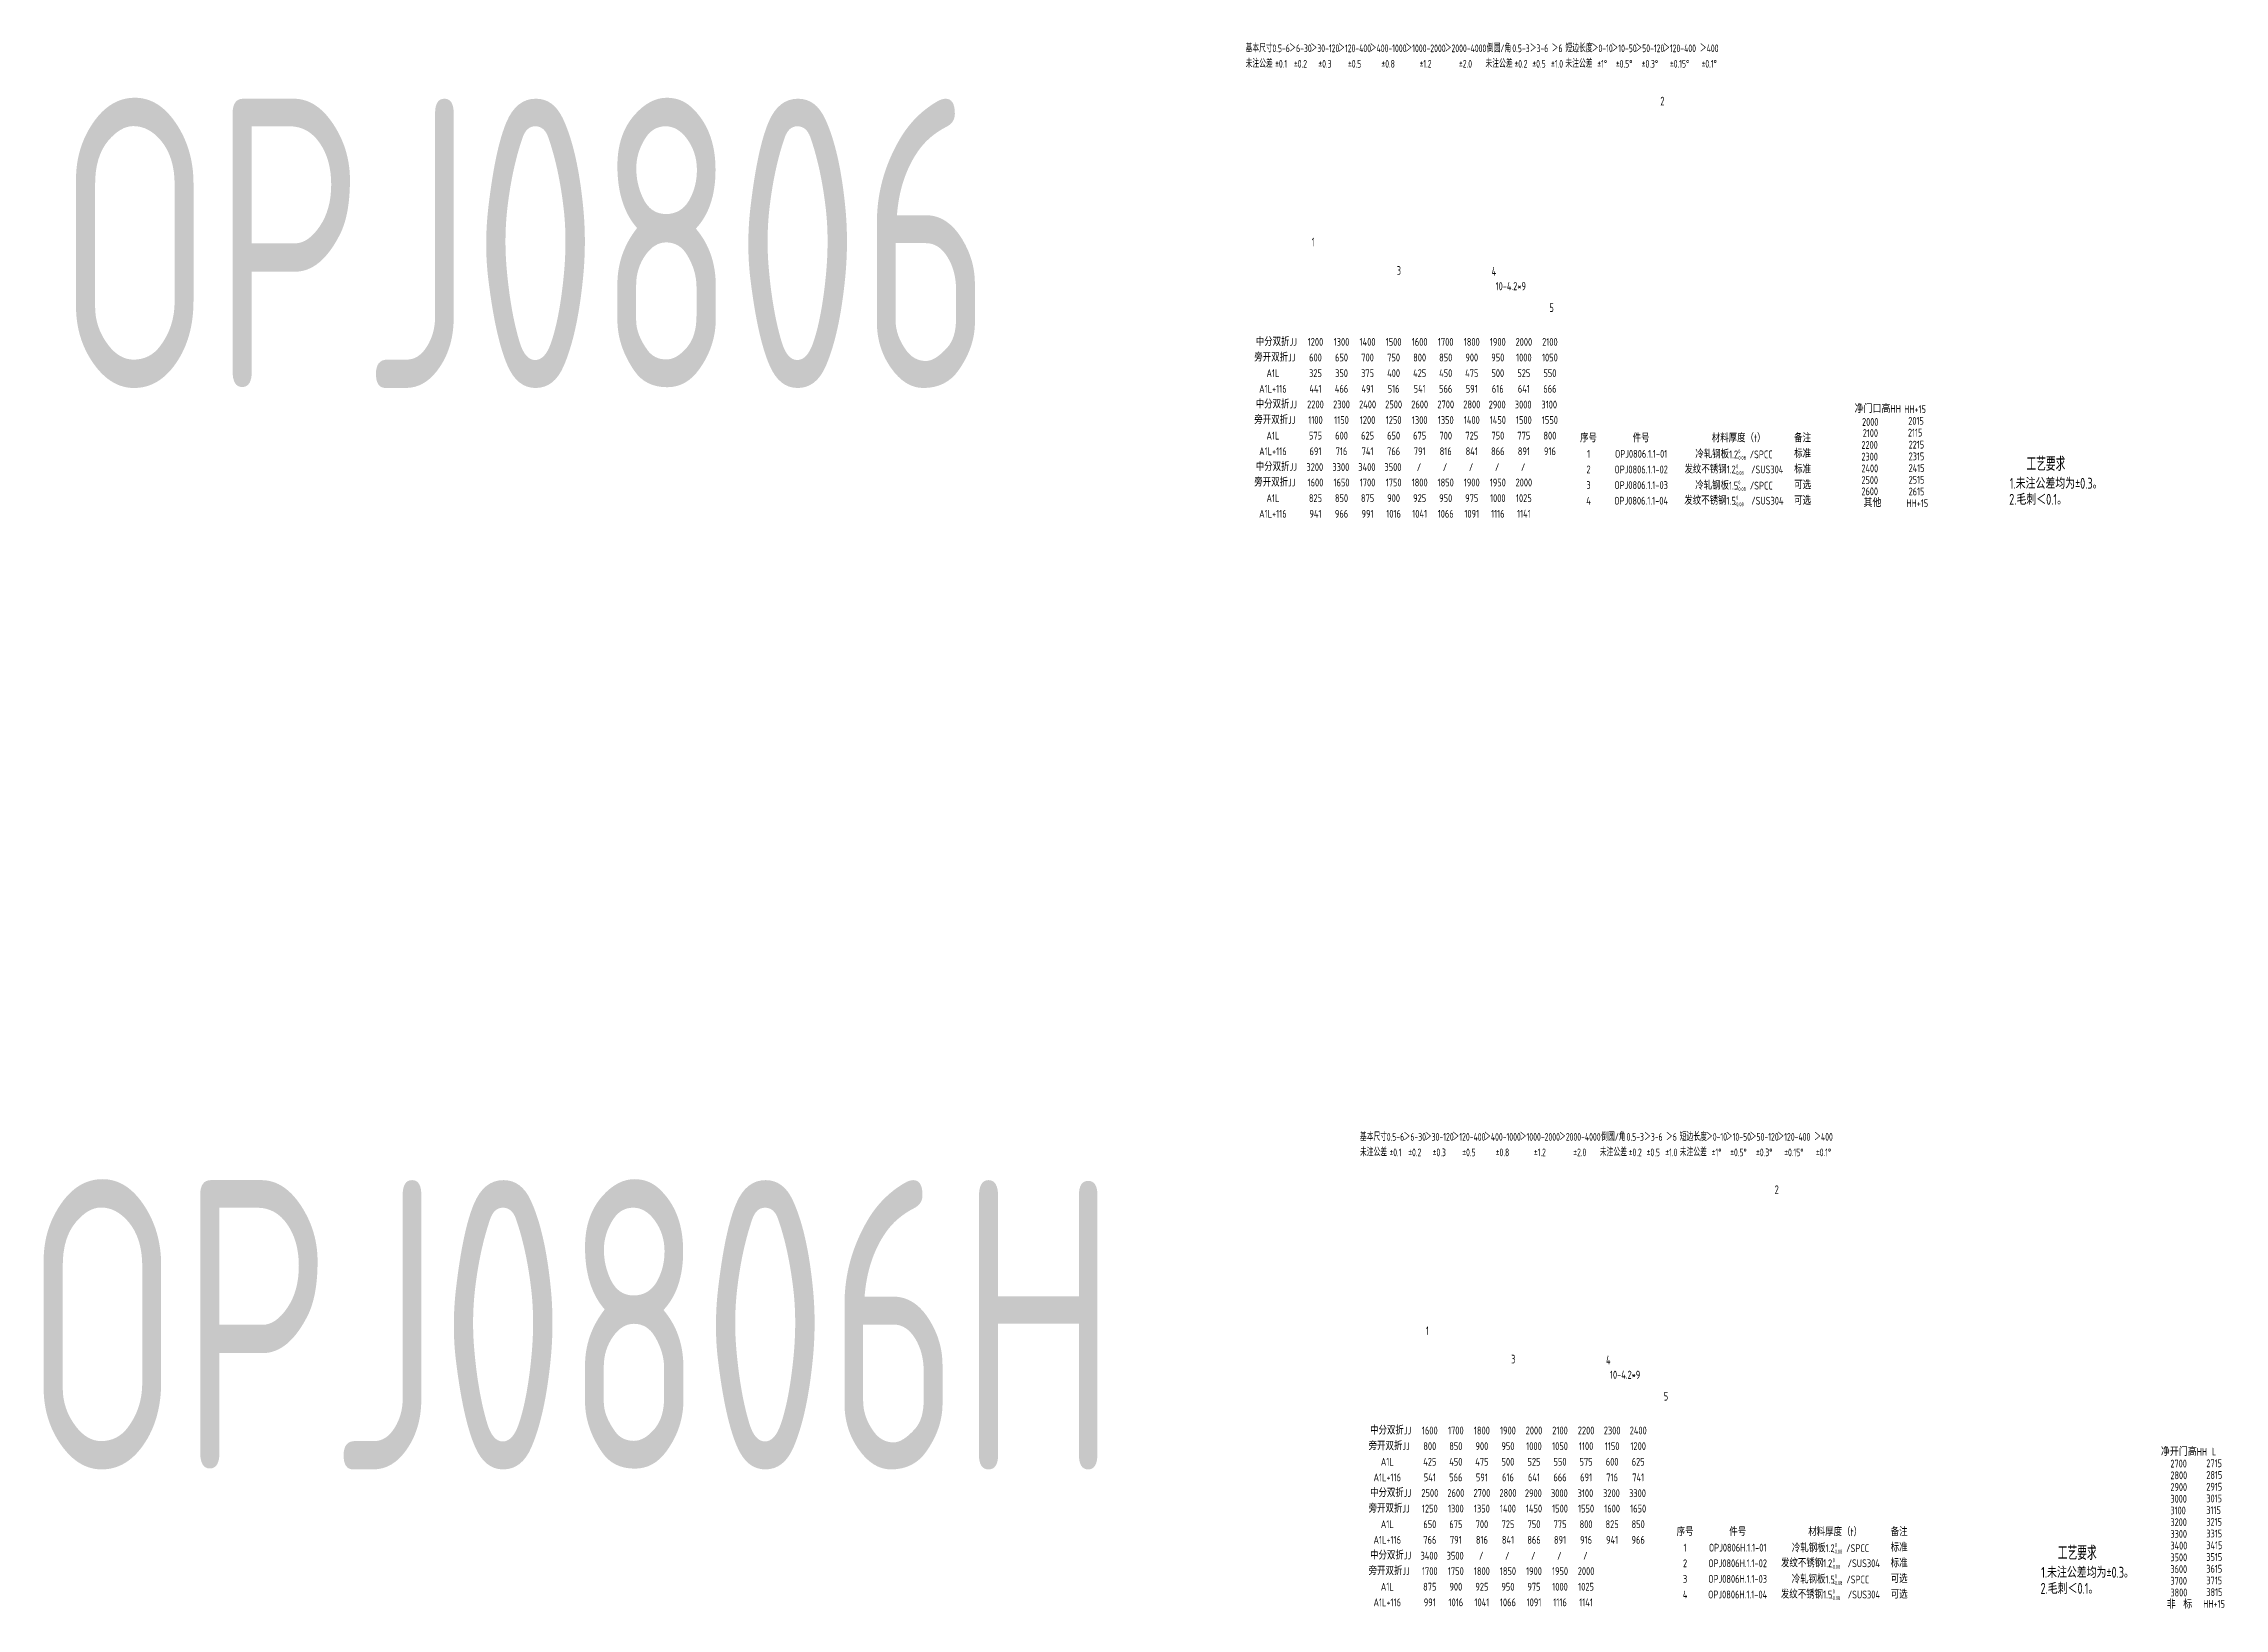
# Model space of a CAD drawing. Header units: inches. Extents: x 14216 to 120088, y -28810 to 23559.
# Drawn here: x 76304 to 83839, y -1083 to 4326 of the extents above; entities that cross this region are included whole.
import ezdxf
from ezdxf.enums import TextEntityAlignment as Align

# ---------------------------------------------------------------- set-up
doc = ezdxf.new("R2010")
doc.units = ezdxf.units.IN
doc.header["$LTSCALE"] = 0.3
doc.header["$MEASUREMENT"] = 0
for name, color, linetype in [('2', 2, 'Continuous'), ('2细实线', 2, 'Continuous'), ('7', 4, 'Continuous')]:
    doc.layers.add(name, color=color, linetype=linetype)
doc.layers.add('粗实线', color=7, linetype='Continuous', lineweight=30)
doc.styles.add('HZ', font='isocp2.shx', dxfattribs={"width": 0.7, "bigfont": 'hztxt.shx'})

msp = doc.modelspace()

# ---------------------------------------------------------------- texts
at = {"layer": '2', "color": 4, "style": 'HZ', "width": 0.7}
for s, p in [('2', (81890.2, 4112.6)), ('1', (80685.4, 3625.3)), ('3', (80979.7, 3527.2)), ('4', (81307.5, 3524.1)), ('5', (81507, 3398.7)), ('2', (82285.2, 349.7)), ('1', (81080.4, -137.7)), ('3', (81374.7, -235.7)), ('4', (81702.5, -238.8)), ('5', (81902.1, -364.2))]:
    msp.add_text(s, height=30, dxfattribs=at).set_placement(p)
at = {"layer": '2', "style": 'HZ', "width": 0.8}
for s, p in [('序号', (81642.1, 2962.3)), ('件号', (81823.8, 2962.3)), ('材料厚度（t）', (82160.6, 2962.3)), ('备注', (82381.7, 2962.3)), ('2', (81642.1, 2854.3)), ('1', (81642.1, 2908.3)), ('OPJ0806.1.1-02', (81823.8, 2854.3)), ('OPJ0806.1.1-01', (81823.8, 2908.3)), ('发纹不锈钢1.2    /SUS304 ', (82151, 2854.3)), ('冷轧钢板1.2   /SPCC', (82144.5, 2906.4)), ('标准', (82381.7, 2908.3)), ('标准', (82381.7, 2854.3)), ('3', (81642.1, 2800.3)), ('OPJ0806.1.1-03', (81823.8, 2800.3)), ('冷轧钢板1.5   /SPCC', (82144.5, 2798.4)), ('可选', (82381.7, 2800.3)), ('4', (81642.1, 2746.3)), ('OPJ0806.1.1-04', (81823.8, 2746.3)), ('发纹不锈钢1.5    /SUS304 ', (82151, 2746.3)), ('可选', (82381.7, 2746.3)), ('序号', (81975.6, -818.7)), ('件号', (82157.3, -818.7)), ('材料厚度（t）', (82494.1, -818.7)), ('备注', (82715.2, -818.7)), ('1', (81975.6, -872.7)), ('OPJ0806H.1.1-01', (82157.3, -872.7)), ('冷轧钢板1.2   /SPCC', (82478, -874.6)), ('标准', (82715.2, -872.7)), ('3', (81975.6, -980.7)), ('2', (81975.6, -926.7)), ('OPJ0806H.1.1-03', (82157.3, -980.7)), ('OPJ0806H.1.1-02', (82157.3, -926.7)), ('发纹不锈钢1.2    /SUS304 ', (82484.5, -926.7)), ('冷轧钢板1.5   /SPCC', (82478, -982.6)), ('标准', (82715.2, -926.7)), ('可选', (82715.2, -980.7)), ('4', (81975.6, -1034.7)), ('OPJ0806H.1.1-04', (82157.3, -1034.7)), ('发纹不锈钢1.5    /SUS304 ', (82484.5, -1034.7)), ('可选', (82715.2, -1034.7))]:
    msp.add_text(s, height=27, dxfattribs=at).set_placement(p, align=Align.MIDDLE_CENTER)
at = {"layer": '2', "color": 6, "style": 'HZ', "width": 0.75}
for s, p in [('1.未注公差均为±0.3。', (83097.6, 2787.5)), ('2.毛刺＜0.1。', (83095.5, 2732.1)), ('1.未注公差均为±0.3。', (83206, -977)), ('2.毛刺＜0.1。', (83203.8, -1032.4))]:
    msp.add_text(s, height=38, dxfattribs=at).set_placement(p)
at = {"layer": '2', "color": 6, "attachment_point": 5, "style": 'HZ'}
for s, insert, char_height in [('\\A1;OPJ0806', (77964.4, 3635.9), 1000), ('\\A1;10-4.2*9', (81373.3, 3487.8), 28), ('\\A1;OPJ0806H', (78124.6, -102.2), 1000), ('\\A1;10-4.2*9', (81768.3, -275.1), 28)]:
    msp.add_mtext(s, dxfattribs=dict(at, insert=insert, char_height=char_height))
at = {"layer": '2', "char_height": 13.73, "attachment_point": 1, "style": 'HZ'}
for insert in [(82145.3, 2871.8), (82152.6, 2924.2), (82152.6, 2816.2), (82145.3, 2763.8), (82486.1, -856.8), (82478.8, -909.2), (82486.1, -964.8), (82478.8, -1017.2)]:
    msp.add_mtext(' 0\\P-0.08', dxfattribs=dict(at, insert=insert))
at = {"layer": '2细实线', "linetype": 'ByBlock', "style": 'HZ', "width": 0.65}
for s, p in [('基本尺寸', (80504.1, 4310.1)), ('0.5-6', (80579.9, 4310.1)), ('＞6-30', (80646.7, 4310.1)), ('＞30-120', (80731.3, 4310.1)), ('＞120-400', (80833.8, 4310.1)), ('＞400-1000', (80949.6, 4310.1)), ('＞1000-2000', (81078.8, 4310.1)), ('＞2000-4000', (81216.9, 4310.1)), ('倒圆/角', (81332.8, 4310.1)), ('0.5-3', (81408.5, 4310.1)), ('＞3-6', (81470.9, 4310.1)), ('＞6', (81533.2, 4310.1)), ('短边长度', (81609, 4310.1)), ('＞0-10', (81689.2, 4310.1)), ('＞10-50', (81764.9, 4310.1)), ('＞50-120', (81854, 4310.1)), ('＞120-400', (81956.5, 4310.1)), ('＞400', (82058.9, 4310.1)), ('未注公差', (80504.1, 4256.6)), ('%%p0.1', (80579.9, 4256.6)), ('%%p0.2', (80646.7, 4256.6)), ('%%p0.3', (80731.3, 4256.6)), ('%%p0.5', (80833.8, 4256.6)), ('%%p0.8', (80949.6, 4256.6)), ('%%p1.2', (81078.8, 4256.6)), ('%%p2.0', (81216.9, 4256.6)), ('未注公差', (81332.8, 4256.6)), ('%%p0.2', (81408.5, 4256.6)), ('%%p0.5', (81470.9, 4256.6)), ('%%p1.0', (81533.2, 4256.6)), ('未注公差', (81609, 4256.6)), ('%%p1%%d', (81689.2, 4256.6)), ('%%p0.5%%d', (81764.9, 4256.6)), ('%%p0.3%%d', (81854, 4256.6)), ('%%p0.15%%d', (81956.5, 4256.6)), ('%%p0.1%%d', (82058.9, 4256.6)), ('基本尺寸', (80899.1, 547.2)), ('0.5-6', (80974.9, 547.2)), ('＞6-30', (81041.7, 547.2)), ('＞30-120', (81126.3, 547.2)), ('＞120-400', (81228.8, 547.2)), ('＞400-1000', (81344.6, 547.2)), ('＞1000-2000', (81473.8, 547.2)), ('＞2000-4000', (81611.9, 547.2)), ('倒圆/角', (81727.8, 547.2)), ('0.5-3', (81803.5, 547.2)), ('＞3-6', (81865.9, 547.2)), ('＞6', (81928.2, 547.2)), ('短边长度', (82004, 547.2)), ('＞0-10', (82084.2, 547.2)), ('＞10-50', (82159.9, 547.2)), ('＞50-120', (82249, 547.2)), ('＞120-400', (82351.5, 547.2)), ('＞400', (82453.9, 547.2)), ('未注公差', (80899.1, 493.7)), ('%%p0.1', (80974.9, 493.7)), ('%%p0.2', (81041.7, 493.7)), ('%%p0.3', (81126.3, 493.7)), ('%%p0.5', (81228.8, 493.7)), ('%%p0.8', (81344.6, 493.7)), ('%%p1.2', (81473.8, 493.7)), ('%%p2.0', (81611.9, 493.7)), ('未注公差', (81727.8, 493.7)), ('%%p0.2', (81803.5, 493.7)), ('%%p0.5', (81865.9, 493.7)), ('%%p1.0', (81928.2, 493.7)), ('未注公差', (82004, 493.7)), ('%%p1%%d', (82084.2, 493.7)), ('%%p0.5%%d', (82159.9, 493.7)), ('%%p0.3%%d', (82249, 493.7)), ('%%p0.15%%d', (82351.5, 493.7)), ('%%p0.1%%d', (82453.9, 493.7))]:
    msp.add_text(s, height=26.73, dxfattribs=at).set_placement(p, align=Align.MIDDLE_CENTER)
at = {"layer": '2细实线', "style": 'HZ', "width": 0.8}
for s, p in [('旁开双折JJ', (80558.2, 3241.2)), ('中分双折JJ', (80563.2, 3295.2)), ('1200', (80698.5, 3295.2)), ('600', (80698.5, 3241.2)), ('1300', (80788.5, 3295.2)), ('650', (80788.5, 3241.2)), ('1400', (80878.5, 3295.2)), ('700', (80878.5, 3241.2)), ('1500', (80968.5, 3295.2)), ('750', (80968.5, 3241.2)), ('1600', (81058.5, 3295.2)), ('800', (81058.5, 3241.2)), ('1700', (81148.5, 3295.2)), ('850', (81148.5, 3241.2)), ('1800', (81238.5, 3295.2)), ('900', (81238.5, 3241.2)), ('1900', (81328.5, 3295.2)), ('950', (81328.5, 3241.2)), ('2000', (81418.5, 3295.2)), ('1000', (81418.5, 3241.2)), ('1050', (81508.5, 3241.2)), ('2100', (81508.5, 3295.2)), ('A1L', (80551.5, 3187.2)), ('325', (80698.5, 3187.2)), ('350', (80788.5, 3187.2)), ('375', (80878.5, 3187.2)), ('400', (80968.5, 3187.2)), ('425', (81058.5, 3187.2)), ('450', (81148.5, 3187.2)), ('475', (81238.5, 3187.2)), ('500', (81328.5, 3187.2)), ('525', (81418.5, 3187.2)), ('550', (81508.5, 3187.2)), ('A1L+116', (80551.5, 3133.2)), ('中分双折JJ', (80563.2, 3079.2)), ('2200', (80698.6, 3079.2)), ('441', (80698.5, 3133.2)), ('2300', (80788.6, 3079.2)), ('466', (80788.5, 3133.2)), ('2400', (80878.6, 3079.2)), ('491', (80878.5, 3133.2)), ('2500', (80968.6, 3079.2)), ('516', (80968.5, 3133.2)), ('2600', (81058.6, 3079.2)), ('541', (81058.5, 3133.2)), ('2700', (81148.6, 3079.2)), ('566', (81148.5, 3133.2)), ('2800', (81238.6, 3079.2)), ('591', (81238.5, 3133.2)), ('2900', (81326.3, 3078.5)), ('616', (81328.5, 3133.2)), ('3000', (81416.2, 3078.5)), ('641', (81418.5, 3133.2)), ('3100', (81506.2, 3078.5)), ('666', (81508.5, 3133.2)), ('旁开双折JJ', (80558.2, 3025.2)), ('1100', (80698.6, 3025.2)), ('1150', (80788.6, 3025.2)), ('1200', (80878.6, 3025.2)), ('1250', (80968.6, 3025.2)), ('1300', (81058.6, 3025.2)), ('1350', (81148.6, 3025.2)), ('1400', (81238.6, 3025.2)), ('1450', (81328.6, 3025.2)), ('1500', (81418.5, 3025.2)), ('1550', (81508.5, 3025.2)), ('A1L', (80551.5, 2971.2)), ('575', (80698.6, 2971.2)), ('600', (80788.6, 2971.2)), ('625', (80878.6, 2971.2)), ('650', (80968.6, 2971.2)), ('675', (81058.6, 2971.2)), ('700', (81148.6, 2971.2)), ('725', (81238.6, 2971.2)), ('750', (81328.6, 2971.2)), ('775', (81418.5, 2971.2)), ('800', (81508.5, 2971.2)), ('A1L+116', (80551.5, 2917.2)), ('中分双折JJ', (80563.2, 2863.2)), ('3200', (80696.2, 2862.5)), ('691', (80698.5, 2917.2)), ('3300', (80786.2, 2862.5)), ('716', (80788.5, 2917.2)), ('3400', (80876.2, 2862.5)), ('741', (80878.5, 2917.2)), ('3500', (80966.2, 2862.5)), ('766', (80968.5, 2917.2)), ('791', (81058.5, 2917.2)), ('/', (81056.2, 2862.5)), ('816', (81148.5, 2917.2)), ('/', (81146.2, 2862.5)), ('841', (81238.5, 2917.2)), ('/', (81236.2, 2862.5)), ('866', (81328.5, 2917.2)), ('/', (81326.2, 2862.5)), ('891', (81418.5, 2917.2)), ('/', (81416.2, 2862.5)), ('916', (81508.5, 2917.2)), ('旁开双折JJ', (80558.2, 2809.2)), ('1600', (80698.5, 2809.2)), ('1650', (80788.5, 2809.2)), ('1700', (80878.5, 2809.2)), ('1750', (80968.5, 2809.2)), ('1800', (81058.5, 2809.2)), ('1850', (81148.5, 2809.2)), ('1900', (81238.5, 2809.2)), ('1950', (81328.5, 2809.2)), ('2000', (81418.5, 2809.2)), ('A1L+116', (80551.5, 2701.2)), ('A1L', (80551.5, 2755.2)), ('825', (80698.5, 2755.2)), ('941', (80698.5, 2701.2)), ('966', (80788.5, 2701.2)), ('850', (80788.5, 2755.2)), ('875', (80878.5, 2755.2)), ('991', (80878.5, 2701.2)), ('1016', (80968.5, 2701.2)), ('900', (80968.5, 2755.2)), ('1041', (81058.5, 2701.2)), ('925', (81058.5, 2755.2)), ('1066', (81148.5, 2701.2)), ('950', (81148.5, 2755.2)), ('1091', (81238.5, 2701.2)), ('975', (81238.5, 2755.2)), ('1000', (81328.5, 2755.2)), ('1116', (81328.5, 2701.2)), ('1025', (81418.5, 2755.2)), ('1141', (81418.5, 2701.2)), ('中分双折JJ', (80958.2, -467.7)), ('旁开双折JJ', (80953.2, -521.7)), ('1600', (81093.5, -467.7)), ('800', (81093.5, -521.7)), ('1700', (81183.5, -467.7)), ('850', (81183.5, -521.7)), ('1800', (81273.5, -467.7)), ('900', (81273.5, -521.7)), ('1900', (81363.5, -467.7)), ('950', (81363.5, -521.7)), ('2000', (81453.5, -467.7)), ('1000', (81453.5, -521.7)), ('1050', (81543.5, -521.7)), ('2100', (81543.5, -467.7)), ('2200', (81633.6, -467.7)), ('1100', (81633.6, -521.7)), ('2300', (81723.6, -467.7)), ('1150', (81723.6, -521.7)), ('2400', (81813.6, -467.7)), ('1200', (81813.6, -521.7)), ('A1L', (80946.6, -575.7)), ('425', (81093.5, -575.7)), ('450', (81183.5, -575.7)), ('475', (81273.5, -575.7)), ('500', (81363.5, -575.7)), ('525', (81453.5, -575.7)), ('550', (81543.5, -575.7)), ('575', (81633.6, -575.7)), ('600', (81723.6, -575.7)), ('625', (81813.6, -575.7)), ('A1L+116', (80946.6, -629.7)), ('中分双折JJ', (80958.2, -683.7)), ('2500', (81093.6, -683.7)), ('541', (81093.5, -629.7)), ('2600', (81183.6, -683.7)), ('566', (81183.5, -629.7)), ('2700', (81273.6, -683.7)), ('591', (81273.5, -629.7)), ('2800', (81363.6, -683.7)), ('616', (81363.5, -629.7)), ('2900', (81451.3, -684.5)), ('641', (81453.5, -629.7)), ('3000', (81541.2, -684.5)), ('666', (81543.5, -629.7)), ('3100', (81631.2, -684.5)), ('691', (81633.6, -629.7)), ('3200', (81721.2, -684.5)), ('716', (81723.6, -629.7)), ('3300', (81811.2, -684.5)), ('741', (81813.6, -629.7)), ('旁开双折JJ', (80953.2, -737.7)), ('1250', (81093.6, -737.7)), ('1300', (81183.6, -737.7)), ('1350', (81273.6, -737.7)), ('1400', (81363.6, -737.7)), ('1450', (81453.6, -737.7)), ('1500', (81543.5, -737.7)), ('1550', (81633.5, -737.7)), ('1600', (81723.5, -737.7)), ('1650', (81813.5, -737.7)), ('A1L', (80946.6, -791.7)), ('650', (81093.6, -791.7)), ('675', (81183.6, -791.7)), ('700', (81273.6, -791.7)), ('725', (81363.6, -791.7)), ('750', (81453.6, -791.7)), ('775', (81543.5, -791.7)), ('800', (81633.5, -791.7)), ('825', (81723.5, -791.7)), ('850', (81813.5, -791.7)), ('A1L+116', (80946.6, -845.7)), ('中分双折JJ', (80958.2, -899.7)), ('3400', (81091.2, -900.5)), ('766', (81093.6, -845.7)), ('3500', (81181.2, -900.5)), ('791', (81183.6, -845.7)), ('816', (81273.6, -845.7)), ('/', (81271.2, -900.5)), ('841', (81363.6, -845.7)), ('/', (81361.2, -900.5)), ('866', (81453.6, -845.7)), ('/', (81451.2, -900.5)), ('891', (81543.5, -845.7)), ('/', (81541.2, -900.5)), ('916', (81633.5, -845.7)), ('/', (81631.2, -900.5)), ('941', (81723.5, -845.7)), ('966', (81813.5, -845.7)), ('旁开双折JJ', (80953.2, -953.7)), ('1700', (81093.5, -953.7)), ('1750', (81183.5, -953.7)), ('1800', (81273.5, -953.7)), ('1850', (81363.5, -953.7)), ('1900', (81453.5, -953.7)), ('1950', (81543.5, -953.7)), ('2000', (81633.5, -953.7)), ('A1L+116', (80946.6, -1061.7)), ('A1L', (80946.6, -1007.7)), ('875', (81093.5, -1007.7)), ('991', (81093.5, -1061.7)), ('1016', (81183.5, -1061.7)), ('900', (81183.5, -1007.7)), ('1041', (81273.5, -1061.7)), ('925', (81273.5, -1007.7)), ('1066', (81363.5, -1061.7)), ('950', (81363.5, -1007.7)), ('1091', (81453.5, -1061.7)), ('975', (81453.5, -1007.7)), ('1000', (81543.5, -1007.7)), ('1116', (81543.5, -1061.7)), ('1025', (81633.5, -1007.7)), ('1141', (81633.5, -1061.7))]:
    msp.add_text(s, height=27, dxfattribs=at).set_placement(p, align=Align.MIDDLE_CENTER)
at = {"layer": '7', "color": 2, "style": 'HZ', "width": 0.85}
for s, p in [('净门口高HH', (82561.4, 3050.2)), ('2000', (82587.1, 3005)), ('HH+15', (82732.7, 3049.1)), ('2015', (82746.8, 3008.6)), ('2200', (82584.9, 2925.6)), ('2100', (82589.5, 2966.7)), ('2115', (82745.6, 2968.1)), ('2215', (82748, 2926.6)), ('2300', (82584.9, 2885.1)), ('2400', (82584.9, 2844.6)), ('2315', (82748, 2886.1)), ('2415', (82748, 2845.6)), ('2500', (82584.9, 2804.1)), ('2600', (82584.9, 2765.2)), ('2515', (82748, 2805.1)), ('2615', (82748, 2764.6)), ('其他', (82592, 2725)), ('HH+15', (82740.2, 2724.1)), ('净开门高HH', (83619.5, -555.1)), ('L', (83795.9, -554)), ('2700', (83652.5, -595.6)), ('2715', (83776.6, -594.5)), ('2800', (83652.5, -636.1)), ('2900', (83652.5, -676.6)), ('2815', (83776.6, -635)), ('2915', (83776.6, -675.5)), ('3000', (83652.5, -717.1)), ('3100', (83652.5, -757.6)), ('3015', (83776.6, -716)), ('3115', (83776.6, -756.5)), ('3200', (83652.5, -798.1)), ('3300', (83652.5, -838.6)), ('3215', (83776.6, -797)), ('3315', (83776.6, -837.5)), ('3400', (83652.5, -879.1)), ('3500', (83652.5, -919.6)), ('3415', (83776.6, -878)), ('3515', (83776.6, -918.5)), ('3600', (83652.5, -960.1)), ('3700', (83652.5, -1000.6)), ('3615', (83776.6, -959)), ('3715', (83776.6, -999.5)), ('非  标', (83639.7, -1082.6)), ('3800', (83652.5, -1041.1)), ('HH+15', (83765.8, -1080.5)), ('3815', (83776.6, -1040))]:
    msp.add_text(s, height=27, dxfattribs=at).set_placement(p)
at = {"layer": '粗实线', "color": 3, "linetype": 'Continuous', "lineweight": -3, "style": 'HZ', "width": 0.7}
for p in [(83155, 2849.4), (83263.4, -915.1)]:
    msp.add_text('工艺要求', height=48, dxfattribs=at).set_placement(p)

doc.saveas('drawing.dxf')
